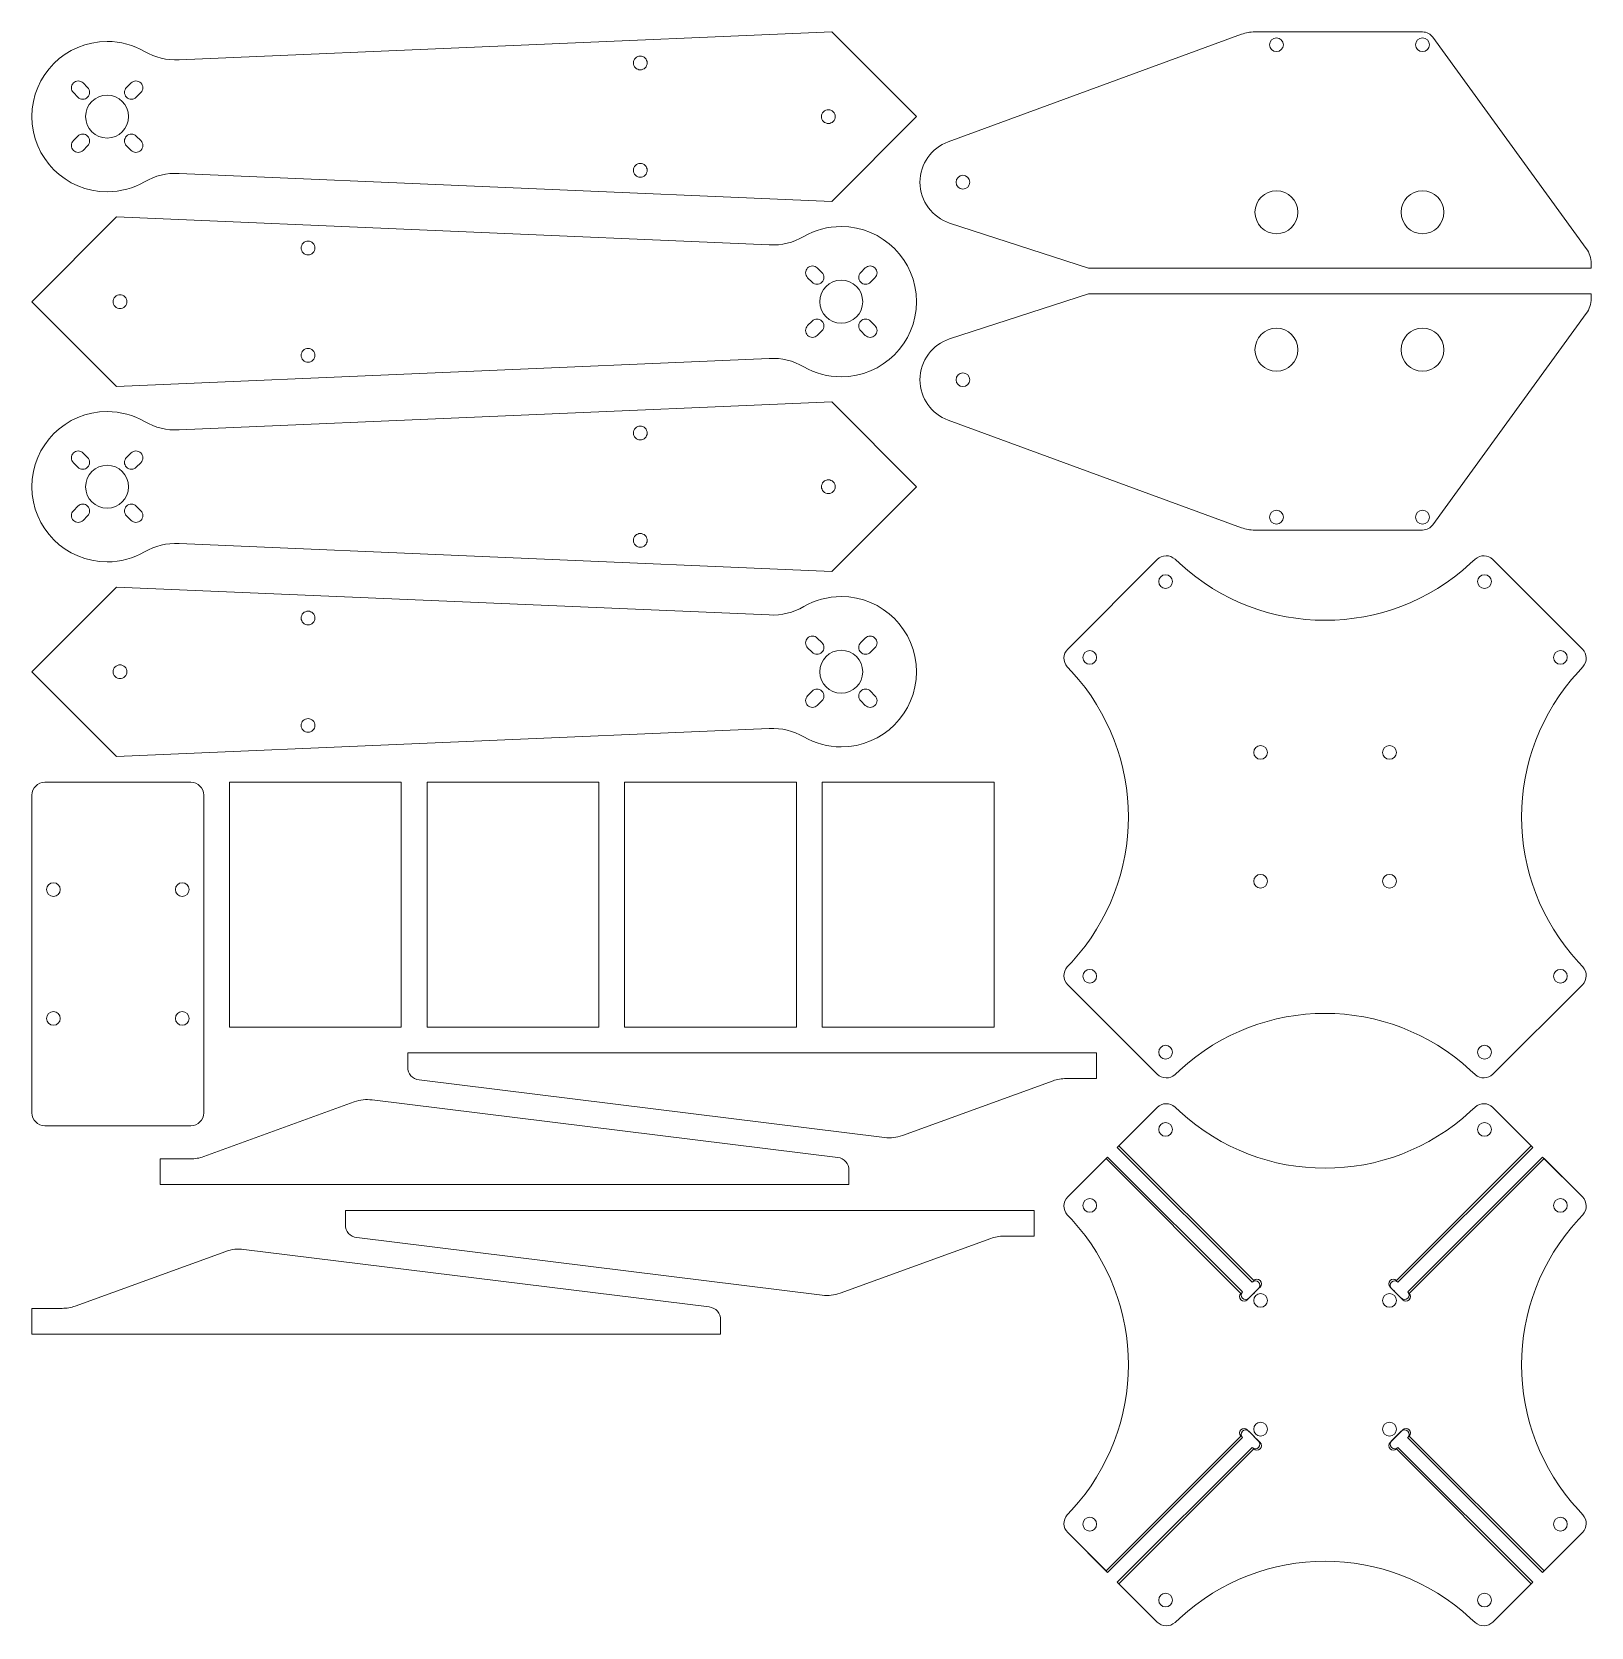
# Model space of a CAD drawing. Header units: millimetres. Extents: x -195 to 168, y -176 to 195.
import ezdxf

# ---------------------------------------------------------------- set-up
doc = ezdxf.new("R2010")
doc.units = ezdxf.units.MM
doc.header["$MEASUREMENT"] = 0
for name, color, linetype in [('3mm', 7, 'Continuous'), ('4mm', 7, 'Continuous'), ('inner', 7, 'Continuous'), ('outer', 7, 'Continuous')]:
    doc.layers.add(name, color=color, linetype=linetype)

msp = doc.modelspace()

# ---------------------------------------------------------------- linework, layer by layer
at = {"layer": '3mm', "color": 250, "lineweight": 9}
msp.add_open_spline([(165.9823, -76.3), (165.9823, -76.3), (156.6966, -67.0143), (156.6966, -67.0143), (156.6966, -67.0143), (156.6966, -67.0143), (125.3012, -98.4098), (125.3012, -98.4098), (125.3012, -98.4098), (125.3012, -98.4098), (125.311, -98.4196), (125.311, -98.4196), (125.311, -98.4196), (125.7211, -98.8296), (125.7211, -99.4945), (125.311, -99.9045), (125.311, -99.9045), (124.901, -100.3145), (124.2365, -100.3145), (123.8264, -99.9047), (123.8264, -99.9047), (123.8264, -99.9047), (123.8261, -99.9045), (123.8261, -99.9045), (123.8261, -99.9045), (123.8261, -99.9045), (123.8162, -99.8948), (123.8162, -99.8948), (123.8162, -99.8948), (123.0619, -99.1405), (122.3077, -98.3863), (121.5534, -97.632), (121.5534, -97.632), (121.5534, -97.632), (121.5529, -97.6315), (121.5529, -97.6315), (121.5529, -97.6315), (121.5529, -97.6315), (121.5435, -97.6218), (121.5435, -97.6218), (121.5435, -97.6218), (121.143, -97.2111), (121.1461, -96.5535), (121.5529, -96.1466), (121.5529, -96.1466), (121.963, -95.7365), (122.6278, -95.7365), (123.0379, -96.1466), (123.0379, -96.1466), (123.0379, -96.1466), (123.0384, -96.1471), (123.0384, -96.1471), (123.0384, -96.1471), (123.0384, -96.1471), (154.4339, -64.7516), (154.4339, -64.7516), (154.4339, -64.7516), (154.4339, -64.7516), (145.1482, -55.4659), (145.1482, -55.4659), (145.1482, -55.4659), (144.0118, -54.3294), (142.1825, -54.2903), (140.9984, -55.3771), (140.9984, -55.3771), (140.9984, -55.3771), (139.8769, -56.4064), (139.8769, -56.4064), (139.8769, -56.4064), (120.6943, -74.0122), (91.4411, -74.0122), (72.2585, -56.4062), (72.2585, -56.4062), (72.2585, -56.4062), (71.1371, -55.377), (71.1371, -55.377), (71.1371, -55.377), (69.953, -54.2902), (68.1238, -54.3294), (66.9874, -55.4659), (66.9874, -55.4659), (66.9874, -55.4659), (57.7017, -64.7516), (57.7017, -64.7516), (57.7017, -64.7516), (57.7017, -64.7516), (89.0977, -96.1475), (89.0977, -96.1475), (89.0977, -96.1475), (89.0977, -96.1475), (89.108, -96.1372), (89.108, -96.1372), (89.108, -96.1372), (89.518, -95.7271), (90.1829, -95.7271), (90.5929, -96.1372), (90.5929, -96.1372), (91.003, -96.5472), (91.003, -97.2121), (90.5929, -97.6221), (90.5929, -97.6221), (90.5929, -97.6221), (88.3199, -99.8953), (88.3199, -99.8953), (88.3199, -99.8953), (87.9099, -100.3052), (87.245, -100.3053), (86.835, -99.8953), (86.835, -99.8953), (86.4249, -99.4852), (86.4249, -98.8204), (86.835, -98.4103), (86.835, -98.4103), (86.835, -98.4103), (55.439, -67.0143), (55.439, -67.0143), (55.439, -67.0143), (55.439, -67.0143), (46.1533, -76.3), (46.1533, -76.3), (46.1533, -76.3), (45.0168, -77.4364), (44.9777, -79.2657), (46.0645, -80.4498), (46.0645, -80.4498), (46.0645, -80.4498), (47.0938, -81.5713), (47.0938, -81.5713), (47.0938, -81.5713), (64.6996, -100.7539), (64.6996, -130.0071), (47.0936, -149.1897), (47.0936, -149.1897), (47.0936, -149.1897), (46.0644, -150.3111), (46.0644, -150.3111), (46.0644, -150.3111), (44.9776, -151.4952), (45.0168, -153.3244), (46.1533, -154.4608), (46.1533, -154.4608), (46.1533, -154.4608), (55.439, -163.7465), (55.439, -163.7465), (55.439, -163.7465), (55.439, -163.7465), (86.8345, -132.351), (86.8345, -132.351), (86.8345, -132.351), (86.8345, -132.351), (86.834, -132.3505), (86.834, -132.3505), (86.834, -132.3505), (86.4239, -131.9404), (86.4239, -131.2756), (86.834, -130.8655), (86.834, -130.8655), (87.2409, -130.4587), (87.8985, -130.4556), (88.3092, -130.8561), (88.3092, -130.8561), (88.3092, -130.8561), (88.3189, -130.8655), (88.3189, -130.8655), (88.3189, -130.8655), (88.3189, -130.8655), (88.3194, -130.866), (88.3194, -130.866), (88.3194, -130.866), (88.3194, -130.866), (90.5921, -133.1385), (90.5921, -133.1385), (90.5921, -133.1385), (91.002, -133.5485), (91.0021, -134.2134), (90.5921, -134.6235), (90.5921, -134.6235), (90.182, -135.0335), (89.5172, -135.0335), (89.1071, -134.6235), (89.1071, -134.6235), (89.1071, -134.6235), (89.0973, -134.6136), (89.0973, -134.6136), (89.0973, -134.6136), (89.0973, -134.6136), (57.7017, -166.0092), (57.7017, -166.0092), (57.7017, -166.0092), (57.7017, -166.0092), (66.9874, -175.2949), (66.9874, -175.2949), (66.9874, -175.2949), (68.1238, -176.4314), (69.9531, -176.4705), (71.1372, -175.3837), (71.1372, -175.3837), (71.1372, -175.3837), (72.2587, -174.3544), (72.2587, -174.3544), (72.2587, -174.3544), (91.4413, -156.7486), (120.6945, -156.7486), (139.8771, -174.3546), (139.8771, -174.3546), (139.8771, -174.3546), (140.9985, -175.3838), (140.9985, -175.3838), (140.9985, -175.3838), (142.1826, -176.4706), (144.0118, -176.4314), (145.1482, -175.2949), (145.1482, -175.2949), (145.1482, -175.2949), (154.4339, -166.0092), (154.4339, -166.0092), (154.4339, -166.0092), (154.4339, -166.0092), (123.0374, -134.6128), (123.0374, -134.6128), (123.0374, -134.6128), (122.6275, -135.0228), (121.9626, -135.0228), (121.5525, -134.6128), (121.5525, -134.6128), (121.1425, -134.2027), (121.1425, -133.5379), (121.5525, -133.1279), (121.5525, -133.1279), (121.5525, -133.1279), (123.8255, -130.8547), (123.8255, -130.8547), (123.8255, -130.8547), (124.2356, -130.4447), (124.9004, -130.4447), (125.3104, -130.8547), (125.3104, -130.8547), (125.7205, -131.2648), (125.7205, -131.9296), (125.3104, -132.3396), (125.3104, -132.3396), (125.3104, -132.3396), (125.3001, -132.35), (125.3001, -132.35), (125.3001, -132.35), (125.3001, -132.35), (156.6966, -163.7465), (156.6966, -163.7465), (156.6966, -163.7465), (156.6966, -163.7465), (165.9823, -154.4608), (165.9823, -154.4608), (165.9823, -154.4608), (167.1188, -153.3244), (167.1579, -151.4951), (166.0711, -150.311), (166.0711, -150.311), (166.0711, -150.311), (165.0418, -149.1895), (165.0418, -149.1895), (165.0418, -149.1895), (147.436, -130.0069), (147.436, -100.7537), (165.042, -81.5711), (165.042, -81.5711), (165.042, -81.5711), (166.0712, -80.4497), (166.0712, -80.4497), (166.0712, -80.4497), (167.158, -79.2656), (167.1188, -77.4364), (165.9823, -76.3)], degree=3, knots=[0, 0, 0, 0, 0.01449275, 0.01449275, 0.01449275, 0.01449275, 0.02898551, 0.02898551, 0.02898551, 0.02898551, 0.04347826, 0.04347826, 0.04347826, 0.04347826, 0.05797101, 0.05797101, 0.05797101, 0.05797101, 0.07246377, 0.07246377, 0.07246377, 0.07246377, 0.08695652, 0.08695652, 0.08695652, 0.08695652, 0.10144928, 0.10144928, 0.10144928, 0.10144928, 0.11594203, 0.11594203, 0.11594203, 0.11594203, 0.13043478, 0.13043478, 0.13043478, 0.13043478, 0.14492754, 0.14492754, 0.14492754, 0.14492754, 0.15942029, 0.15942029, 0.15942029, 0.15942029, 0.17391304, 0.17391304, 0.17391304, 0.17391304, 0.1884058, 0.1884058, 0.1884058, 0.1884058, 0.20289855, 0.20289855, 0.20289855, 0.20289855, 0.2173913, 0.2173913, 0.2173913, 0.2173913, 0.23188406, 0.23188406, 0.23188406, 0.23188406, 0.24637681, 0.24637681, 0.24637681, 0.24637681, 0.26086957, 0.26086957, 0.26086957, 0.26086957, 0.27536232, 0.27536232, 0.27536232, 0.27536232, 0.28985507, 0.28985507, 0.28985507, 0.28985507, 0.30434783, 0.30434783, 0.30434783, 0.30434783, 0.31884058, 0.31884058, 0.31884058, 0.31884058, 0.33333333, 0.33333333, 0.33333333, 0.33333333, 0.34782609, 0.34782609, 0.34782609, 0.34782609, 0.36231884, 0.36231884, 0.36231884, 0.36231884, 0.37681159, 0.37681159, 0.37681159, 0.37681159, 0.39130435, 0.39130435, 0.39130435, 0.39130435, 0.4057971, 0.4057971, 0.4057971, 0.4057971, 0.42028986, 0.42028986, 0.42028986, 0.42028986, 0.43478261, 0.43478261, 0.43478261, 0.43478261, 0.44927536, 0.44927536, 0.44927536, 0.44927536, 0.46376812, 0.46376812, 0.46376812, 0.46376812, 0.47826087, 0.47826087, 0.47826087, 0.47826087, 0.49275362, 0.49275362, 0.49275362, 0.49275362, 0.50724638, 0.50724638, 0.50724638, 0.50724638, 0.52173913, 0.52173913, 0.52173913, 0.52173913, 0.53623188, 0.53623188, 0.53623188, 0.53623188, 0.55072464, 0.55072464, 0.55072464, 0.55072464, 0.56521739, 0.56521739, 0.56521739, 0.56521739, 0.57971014, 0.57971014, 0.57971014, 0.57971014, 0.5942029, 0.5942029, 0.5942029, 0.5942029, 0.60869565, 0.60869565, 0.60869565, 0.60869565, 0.62318841, 0.62318841, 0.62318841, 0.62318841, 0.63768116, 0.63768116, 0.63768116, 0.63768116, 0.65217391, 0.65217391, 0.65217391, 0.65217391, 0.66666667, 0.66666667, 0.66666667, 0.66666667, 0.68115942, 0.68115942, 0.68115942, 0.68115942, 0.69565217, 0.69565217, 0.69565217, 0.69565217, 0.71014493, 0.71014493, 0.71014493, 0.71014493, 0.72463768, 0.72463768, 0.72463768, 0.72463768, 0.73913043, 0.73913043, 0.73913043, 0.73913043, 0.75362319, 0.75362319, 0.75362319, 0.75362319, 0.76811594, 0.76811594, 0.76811594, 0.76811594, 0.7826087, 0.7826087, 0.7826087, 0.7826087, 0.79710145, 0.79710145, 0.79710145, 0.79710145, 0.8115942, 0.8115942, 0.8115942, 0.8115942, 0.82608696, 0.82608696, 0.82608696, 0.82608696, 0.84057971, 0.84057971, 0.84057971, 0.84057971, 0.85507246, 0.85507246, 0.85507246, 0.85507246, 0.86956522, 0.86956522, 0.86956522, 0.86956522, 0.88405797, 0.88405797, 0.88405797, 0.88405797, 0.89855072, 0.89855072, 0.89855072, 0.89855072, 0.91304348, 0.91304348, 0.91304348, 0.91304348, 0.92753623, 0.92753623, 0.92753623, 0.92753623, 0.94202899, 0.94202899, 0.94202899, 0.94202899, 0.95652174, 0.95652174, 0.95652174, 0.95652174, 0.97101449, 0.97101449, 0.97101449, 0.97101449, 1, 1, 1, 1], dxfattribs=at)
at = {"layer": '4mm', "color": 250, "lineweight": 9}
msp.add_open_spline([(165.9823, -76.3), (165.9823, -76.3), (157.0502, -67.3678), (157.0502, -67.3678), (157.0502, -67.3678), (157.0502, -67.3678), (125.6544, -98.7637), (125.6544, -98.7637), (125.6544, -98.7637), (126.0542, -99.1745), (126.0508, -99.8315), (125.6442, -100.2381), (125.6442, -100.2381), (125.2341, -100.6482), (124.5693, -100.6482), (124.1593, -100.2381), (124.1593, -100.2381), (124.1593, -100.2381), (124.153, -100.2317), (124.153, -100.2317), (124.153, -100.2317), (124.153, -100.2317), (121.1998, -97.2785), (121.1998, -97.2785), (121.1998, -97.2785), (121.1998, -97.2785), (121.1999, -97.2785), (121.1999, -97.2785), (121.1999, -97.2785), (121.1999, -97.2785), (121.1894, -97.2683), (121.1894, -97.2683), (121.1894, -97.2683), (120.7794, -96.8582), (120.7794, -96.1934), (121.1894, -95.7834), (121.1894, -95.7834), (121.5995, -95.3733), (122.2643, -95.3733), (122.6743, -95.7834), (122.6743, -95.7834), (122.6743, -95.7834), (122.6845, -95.7938), (122.6845, -95.7938), (122.6845, -95.7938), (122.6845, -95.7938), (122.6846, -95.7938), (122.6846, -95.7938), (122.6846, -95.7938), (122.6846, -95.7938), (154.0804, -64.398), (154.0804, -64.398), (154.0804, -64.398), (154.0804, -64.398), (145.1482, -55.4659), (145.1482, -55.4659), (145.1482, -55.4659), (144.0118, -54.3294), (142.1825, -54.2903), (140.9984, -55.3771), (140.9984, -55.3771), (140.9984, -55.3771), (139.8769, -56.4064), (139.8769, -56.4064), (139.8769, -56.4064), (120.6943, -74.0122), (91.4411, -74.0122), (72.2585, -56.4062), (72.2585, -56.4062), (72.2585, -56.4062), (71.1371, -55.377), (71.1371, -55.377), (71.1371, -55.377), (69.953, -54.2902), (68.1238, -54.3294), (66.9874, -55.4659), (66.9874, -55.4659), (66.9874, -55.4659), (58.0552, -64.398), (58.0552, -64.398), (58.0552, -64.398), (58.0552, -64.398), (89.4508, -95.7935), (89.4508, -95.7935), (89.4508, -95.7935), (89.8608, -95.3835), (90.5257, -95.3835), (90.9357, -95.7935), (90.9357, -95.7935), (91.3458, -96.2036), (91.3458, -96.8684), (90.9357, -97.2785), (90.9357, -97.2785), (89.9458, -98.2684), (88.9558, -99.2584), (87.9659, -100.2483), (87.9659, -100.2483), (87.5558, -100.6584), (86.891, -100.6584), (86.4809, -100.2483), (86.4809, -100.2483), (86.0709, -99.8383), (86.0709, -99.1734), (86.4809, -98.7634), (86.4809, -98.7634), (86.4809, -98.7634), (55.0854, -67.3678), (55.0854, -67.3678), (55.0854, -67.3678), (55.0854, -67.3678), (46.1533, -76.3), (46.1533, -76.3), (46.1533, -76.3), (45.0168, -77.4364), (44.9777, -79.2657), (46.0645, -80.4498), (46.0645, -80.4498), (46.0645, -80.4498), (47.0938, -81.5713), (47.0938, -81.5713), (47.0938, -81.5713), (64.6996, -100.7539), (64.6996, -130.0071), (47.0936, -149.1897), (47.0936, -149.1897), (47.0936, -149.1897), (46.0644, -150.3111), (46.0644, -150.3111), (46.0644, -150.3111), (44.9776, -151.4952), (45.0168, -153.3244), (46.1533, -154.4608), (46.1533, -154.4608), (46.1533, -154.4608), (55.0854, -163.393), (55.0854, -163.393), (55.0854, -163.393), (55.0854, -163.393), (86.4809, -131.9974), (86.4809, -131.9974), (86.4809, -131.9974), (86.0709, -131.5874), (86.0709, -130.9225), (86.4809, -130.5125), (86.4809, -130.5125), (86.891, -130.1024), (87.5558, -130.1024), (87.9659, -130.5125), (87.9659, -130.5125), (88.9558, -131.5024), (89.9458, -132.4924), (90.9357, -133.4823), (90.9357, -133.4823), (91.3458, -133.8924), (91.3458, -134.5572), (90.9357, -134.9673), (90.9357, -134.9673), (90.5257, -135.3773), (89.8608, -135.3773), (89.4508, -134.9673), (89.4508, -134.9673), (89.4508, -134.9673), (58.0552, -166.3628), (58.0552, -166.3628), (58.0552, -166.3628), (58.0552, -166.3628), (66.9874, -175.2949), (66.9874, -175.2949), (66.9874, -175.2949), (68.1238, -176.4314), (69.9531, -176.4705), (71.1372, -175.3837), (71.1372, -175.3837), (71.1372, -175.3837), (72.2587, -174.3544), (72.2587, -174.3544), (72.2587, -174.3544), (91.4413, -156.7486), (120.6945, -156.7486), (139.8771, -174.3546), (139.8771, -174.3546), (139.8771, -174.3546), (140.9985, -175.3838), (140.9985, -175.3838), (140.9985, -175.3838), (142.1826, -176.4706), (144.0118, -176.4314), (145.1482, -175.2949), (145.1482, -175.2949), (145.1482, -175.2949), (154.0804, -166.3628), (154.0804, -166.3628), (154.0804, -166.3628), (154.0804, -166.3628), (122.6837, -134.9662), (122.6837, -134.9662), (122.6837, -134.9662), (122.2731, -135.3699), (121.6132, -135.3678), (121.2053, -134.9599), (121.2053, -134.9599), (120.7952, -134.5499), (120.7952, -133.885), (121.2053, -133.475), (121.2053, -133.475), (121.2053, -133.475), (121.2157, -133.4648), (121.2157, -133.4648), (121.2157, -133.4648), (121.2157, -133.4648), (121.2157, -133.4647), (121.2157, -133.4647), (121.2157, -133.4647), (121.2157, -133.4647), (124.1688, -130.5116), (124.1688, -130.5116), (124.1688, -130.5116), (124.1688, -130.5116), (124.1751, -130.5051), (124.1751, -130.5051), (124.1751, -130.5051), (124.5852, -130.0951), (125.25, -130.0951), (125.66, -130.5051), (125.66, -130.5051), (126.0701, -130.9152), (126.0701, -131.58), (125.66, -131.9901), (125.66, -131.9901), (125.66, -131.9901), (125.6536, -131.9963), (125.6536, -131.9963), (125.6536, -131.9963), (125.6536, -131.9963), (157.0502, -163.393), (157.0502, -163.393), (157.0502, -163.393), (157.0502, -163.393), (165.9823, -154.4608), (165.9823, -154.4608), (165.9823, -154.4608), (167.1188, -153.3244), (167.1579, -151.4951), (166.0711, -150.311), (166.0711, -150.311), (166.0711, -150.311), (165.0418, -149.1895), (165.0418, -149.1895), (165.0418, -149.1895), (147.436, -130.0069), (147.436, -100.7537), (165.042, -81.5711), (165.042, -81.5711), (165.042, -81.5711), (166.0712, -80.4497), (166.0712, -80.4497), (166.0712, -80.4497), (167.158, -79.2656), (167.1188, -77.4364), (165.9823, -76.3)], degree=3, knots=[0, 0, 0, 0, 0.01515152, 0.01515152, 0.01515152, 0.01515152, 0.03030303, 0.03030303, 0.03030303, 0.03030303, 0.04545455, 0.04545455, 0.04545455, 0.04545455, 0.06060606, 0.06060606, 0.06060606, 0.06060606, 0.07575758, 0.07575758, 0.07575758, 0.07575758, 0.09090909, 0.09090909, 0.09090909, 0.09090909, 0.10606061, 0.10606061, 0.10606061, 0.10606061, 0.12121212, 0.12121212, 0.12121212, 0.12121212, 0.13636364, 0.13636364, 0.13636364, 0.13636364, 0.15151515, 0.15151515, 0.15151515, 0.15151515, 0.16666667, 0.16666667, 0.16666667, 0.16666667, 0.18181818, 0.18181818, 0.18181818, 0.18181818, 0.1969697, 0.1969697, 0.1969697, 0.1969697, 0.21212121, 0.21212121, 0.21212121, 0.21212121, 0.22727273, 0.22727273, 0.22727273, 0.22727273, 0.24242424, 0.24242424, 0.24242424, 0.24242424, 0.25757576, 0.25757576, 0.25757576, 0.25757576, 0.27272727, 0.27272727, 0.27272727, 0.27272727, 0.28787879, 0.28787879, 0.28787879, 0.28787879, 0.3030303, 0.3030303, 0.3030303, 0.3030303, 0.31818182, 0.31818182, 0.31818182, 0.31818182, 0.33333333, 0.33333333, 0.33333333, 0.33333333, 0.34848485, 0.34848485, 0.34848485, 0.34848485, 0.36363636, 0.36363636, 0.36363636, 0.36363636, 0.37878788, 0.37878788, 0.37878788, 0.37878788, 0.39393939, 0.39393939, 0.39393939, 0.39393939, 0.40909091, 0.40909091, 0.40909091, 0.40909091, 0.42424242, 0.42424242, 0.42424242, 0.42424242, 0.43939394, 0.43939394, 0.43939394, 0.43939394, 0.45454545, 0.45454545, 0.45454545, 0.45454545, 0.46969697, 0.46969697, 0.46969697, 0.46969697, 0.48484848, 0.48484848, 0.48484848, 0.48484848, 0.5, 0.5, 0.5, 0.5, 0.51515152, 0.51515152, 0.51515152, 0.51515152, 0.53030303, 0.53030303, 0.53030303, 0.53030303, 0.54545455, 0.54545455, 0.54545455, 0.54545455, 0.56060606, 0.56060606, 0.56060606, 0.56060606, 0.57575758, 0.57575758, 0.57575758, 0.57575758, 0.59090909, 0.59090909, 0.59090909, 0.59090909, 0.60606061, 0.60606061, 0.60606061, 0.60606061, 0.62121212, 0.62121212, 0.62121212, 0.62121212, 0.63636364, 0.63636364, 0.63636364, 0.63636364, 0.65151515, 0.65151515, 0.65151515, 0.65151515, 0.66666667, 0.66666667, 0.66666667, 0.66666667, 0.68181818, 0.68181818, 0.68181818, 0.68181818, 0.6969697, 0.6969697, 0.6969697, 0.6969697, 0.71212121, 0.71212121, 0.71212121, 0.71212121, 0.72727273, 0.72727273, 0.72727273, 0.72727273, 0.74242424, 0.74242424, 0.74242424, 0.74242424, 0.75757576, 0.75757576, 0.75757576, 0.75757576, 0.77272727, 0.77272727, 0.77272727, 0.77272727, 0.78787879, 0.78787879, 0.78787879, 0.78787879, 0.8030303, 0.8030303, 0.8030303, 0.8030303, 0.81818182, 0.81818182, 0.81818182, 0.81818182, 0.83333333, 0.83333333, 0.83333333, 0.83333333, 0.84848485, 0.84848485, 0.84848485, 0.84848485, 0.86363636, 0.86363636, 0.86363636, 0.86363636, 0.87878788, 0.87878788, 0.87878788, 0.87878788, 0.89393939, 0.89393939, 0.89393939, 0.89393939, 0.90909091, 0.90909091, 0.90909091, 0.90909091, 0.92424242, 0.92424242, 0.92424242, 0.92424242, 0.93939394, 0.93939394, 0.93939394, 0.93939394, 0.95454545, 0.95454545, 0.95454545, 0.95454545, 0.96969697, 0.96969697, 0.96969697, 0.96969697, 1, 1, 1, 1], dxfattribs=at)
at = {"layer": 'inner', "color": 250, "lineweight": 9}
for centre, major_axis in [((94.7557, 153), (0, 5)), ((128.7557, 153), (0, 5)), ((94.7557, 121), (0, 5)), ((128.7557, 121), (0, 5)), ((-190, -4.7281), (0, 1.6)), ((-160, -4.7281), (0, 1.6)), ((-190, -34.7281), (0, 1.6)), ((-160, -34.7281), (0, 1.6))]:
    msp.add_ellipse(centre, major_axis=major_axis, ratio=1, dxfattribs=at)
for points in [[(94.7557, 193.6), (93.872, 193.6), (93.1557, 192.8837), (93.1557, 192), (93.1557, 192), (93.1557, 191.1163), (93.872, 190.4), (94.7557, 190.4), (94.7557, 190.4), (95.6394, 190.4), (96.3557, 191.1163), (96.3557, 192), (96.3557, 192), (96.3557, 192.8837), (95.6394, 193.6), (94.7557, 193.6)], [(128.7557, 193.6), (127.872, 193.6), (127.1557, 192.8837), (127.1557, 192), (127.1557, 192), (127.1557, 191.1163), (127.872, 190.4), (128.7557, 190.4), (128.7557, 190.4), (129.6394, 190.4), (130.3557, 191.1163), (130.3557, 192), (130.3557, 192), (130.3557, 192.8837), (129.6394, 193.6), (128.7557, 193.6)], [(-54.4889, 188.901), (-53.8641, 189.5258), (-52.851, 189.5258), (-52.2262, 188.901), (-52.2262, 188.901), (-51.6013, 188.2762), (-51.6013, 187.2631), (-52.2262, 186.6383), (-52.2262, 186.6383), (-52.851, 186.0134), (-53.8641, 186.0134), (-54.4889, 186.6383), (-54.4889, 186.6383), (-55.1137, 187.2631), (-55.1137, 188.2762), (-54.4889, 188.901)], [(-10.7021, 176.401), (-10.0773, 177.0258), (-9.0642, 177.0258), (-8.4394, 176.401), (-8.4394, 176.401), (-7.8145, 175.7762), (-7.8145, 174.7631), (-8.4394, 174.1383), (-8.4394, 174.1383), (-9.0642, 173.5134), (-10.0773, 173.5134), (-10.7021, 174.1383), (-10.7021, 174.1383), (-11.3269, 174.7631), (-11.3269, 175.7762), (-10.7021, 176.401)], [(-54.4889, 163.901), (-53.8641, 164.5258), (-52.851, 164.5258), (-52.2262, 163.901), (-52.2262, 163.901), (-51.6013, 163.2762), (-51.6013, 162.2631), (-52.2262, 161.6383), (-52.2262, 161.6383), (-52.851, 161.0134), (-53.8641, 161.0134), (-54.4889, 161.6383), (-54.4889, 161.6383), (-55.1137, 162.2631), (-55.1137, 163.2762), (-54.4889, 163.901)], [(21.7556, 161.6), (20.8719, 161.6), (20.1556, 160.8837), (20.1556, 160), (20.1556, 160), (20.1556, 159.1163), (20.8719, 158.4), (21.7556, 158.4), (21.7556, 158.4), (22.6393, 158.4), (23.3556, 159.1163), (23.3556, 160), (23.3556, 160), (23.3556, 160.8837), (22.6393, 161.6), (21.7556, 161.6)], [(-129.5758, 143.5487), (-130.2006, 142.9239), (-131.2137, 142.9239), (-131.8385, 143.5487), (-131.8385, 143.5487), (-132.4634, 144.1735), (-132.4634, 145.1866), (-131.8385, 145.8114), (-131.8385, 145.8114), (-131.2137, 146.4363), (-130.2006, 146.4363), (-129.5758, 145.8114), (-129.5758, 145.8114), (-128.951, 145.1866), (-128.951, 144.1735), (-129.5758, 143.5487)], [(-173.3626, 131.0487), (-173.9874, 130.4239), (-175.0005, 130.4239), (-175.6253, 131.0487), (-175.6253, 131.0487), (-176.2502, 131.6735), (-176.2502, 132.6866), (-175.6253, 133.3114), (-175.6253, 133.3114), (-175.0005, 133.9363), (-173.9874, 133.9363), (-173.3626, 133.3114), (-173.3626, 133.3114), (-172.7378, 132.6866), (-172.7378, 131.6735), (-173.3626, 131.0487)], [(-129.5758, 118.5487), (-130.2006, 117.9239), (-131.2137, 117.9239), (-131.8385, 118.5487), (-131.8385, 118.5487), (-132.4634, 119.1735), (-132.4634, 120.1866), (-131.8385, 120.8114), (-131.8385, 120.8114), (-131.2137, 121.4363), (-130.2006, 121.4363), (-129.5758, 120.8114), (-129.5758, 120.8114), (-128.951, 120.1866), (-128.951, 119.1735), (-129.5758, 118.5487)], [(21.7556, 112.4), (20.8719, 112.4), (20.1556, 113.1163), (20.1556, 114), (20.1556, 114), (20.1556, 114.8837), (20.8719, 115.6), (21.7556, 115.6), (21.7556, 115.6), (22.6393, 115.6), (23.3556, 114.8837), (23.3556, 114), (23.3556, 114), (23.3556, 113.1163), (22.6393, 112.4), (21.7556, 112.4)], [(-54.4885, 102.7223), (-53.8637, 103.3471), (-52.8506, 103.3471), (-52.2258, 102.7223), (-52.2258, 102.7223), (-51.6009, 102.0975), (-51.6009, 101.0844), (-52.2258, 100.4596), (-52.2258, 100.4596), (-52.8506, 99.8347), (-53.8637, 99.8347), (-54.4885, 100.4596), (-54.4885, 100.4596), (-55.1133, 101.0844), (-55.1133, 102.0975), (-54.4885, 102.7223)], [(-10.7017, 90.2223), (-10.0769, 90.8471), (-9.0638, 90.8471), (-8.439, 90.2223), (-8.439, 90.2223), (-7.8141, 89.5975), (-7.8141, 88.5844), (-8.439, 87.9596), (-8.439, 87.9596), (-9.0638, 87.3347), (-10.0769, 87.3347), (-10.7017, 87.9596), (-10.7017, 87.9596), (-11.3265, 88.5844), (-11.3265, 89.5975), (-10.7017, 90.2223)], [(94.7557, 80.4), (93.872, 80.4), (93.1557, 81.1163), (93.1557, 82), (93.1557, 82), (93.1557, 82.8837), (93.872, 83.6), (94.7557, 83.6), (94.7557, 83.6), (95.6394, 83.6), (96.3557, 82.8837), (96.3557, 82), (96.3557, 82), (96.3557, 81.1163), (95.6394, 80.4), (94.7557, 80.4)], [(128.7557, 80.4), (127.872, 80.4), (127.1557, 81.1163), (127.1557, 82), (127.1557, 82), (127.1557, 82.8837), (127.872, 83.6), (128.7557, 83.6), (128.7557, 83.6), (129.6394, 83.6), (130.3557, 82.8837), (130.3557, 82), (130.3557, 82), (130.3557, 81.1163), (129.6394, 80.4), (128.7557, 80.4)], [(-54.4885, 77.7223), (-53.8637, 78.3471), (-52.8506, 78.3471), (-52.2258, 77.7223), (-52.2258, 77.7223), (-51.6009, 77.0975), (-51.6009, 76.0844), (-52.2258, 75.4596), (-52.2258, 75.4596), (-52.8506, 74.8347), (-53.8637, 74.8347), (-54.4885, 75.4596), (-54.4885, 75.4596), (-55.1133, 76.0844), (-55.1133, 77.0975), (-54.4885, 77.7223)], [(67.3447, 67.0073), (67.3447, 67.891), (68.061, 68.6073), (68.9447, 68.6073), (68.9447, 68.6073), (69.8283, 68.6073), (70.5447, 67.891), (70.5447, 67.0073), (70.5447, 67.0073), (70.5447, 66.1237), (69.8283, 65.4073), (68.9447, 65.4073), (68.9447, 65.4073), (68.061, 65.4073), (67.3447, 66.1237), (67.3447, 67.0073)], [(141.5909, 67.0073), (141.5909, 67.891), (142.3072, 68.6073), (143.1909, 68.6073), (143.1909, 68.6073), (144.0745, 68.6073), (144.7909, 67.891), (144.7909, 67.0073), (144.7909, 67.0073), (144.7909, 66.1237), (144.0745, 65.4073), (143.1909, 65.4073), (143.1909, 65.4073), (142.3072, 65.4073), (141.5909, 66.1237), (141.5909, 67.0073)], [(-129.5758, 57.3707), (-130.2006, 56.7459), (-131.2137, 56.7459), (-131.8385, 57.3707), (-131.8385, 57.3707), (-132.4634, 57.9955), (-132.4634, 59.0086), (-131.8385, 59.6334), (-131.8385, 59.6334), (-131.2137, 60.2583), (-130.2006, 60.2583), (-129.5758, 59.6334), (-129.5758, 59.6334), (-128.951, 59.0086), (-128.951, 57.9955), (-129.5758, 57.3707)], [(49.667, 49.3297), (49.667, 50.2133), (50.3833, 50.9297), (51.267, 50.9297), (51.267, 50.9297), (52.1507, 50.9297), (52.867, 50.2133), (52.867, 49.3297), (52.867, 49.3297), (52.867, 48.446), (52.1507, 47.7297), (51.267, 47.7297), (51.267, 47.7297), (50.3833, 47.7297), (49.667, 48.446), (49.667, 49.3297)], [(159.2685, 49.3297), (159.2685, 50.2133), (159.9849, 50.9297), (160.8685, 50.9297), (160.8685, 50.9297), (161.7522, 50.9297), (162.4685, 50.2133), (162.4685, 49.3297), (162.4685, 49.3297), (162.4685, 48.446), (161.7522, 47.7297), (160.8685, 47.7297), (160.8685, 47.7297), (159.9849, 47.7297), (159.2685, 48.446), (159.2685, 49.3297)], [(-173.3626, 44.8707), (-173.9874, 44.2459), (-175.0005, 44.2459), (-175.6253, 44.8707), (-175.6253, 44.8707), (-176.2502, 45.4955), (-176.2502, 46.5086), (-175.6253, 47.1334), (-175.6253, 47.1334), (-175.0005, 47.7583), (-173.9874, 47.7583), (-173.3626, 47.1334), (-173.3626, 47.1334), (-172.7378, 46.5086), (-172.7378, 45.4955), (-173.3626, 44.8707)], [(-129.5758, 32.3707), (-130.2006, 31.7459), (-131.2137, 31.7459), (-131.8385, 32.3707), (-131.8385, 32.3707), (-132.4634, 32.9955), (-132.4634, 34.0086), (-131.8385, 34.6334), (-131.8385, 34.6334), (-131.2137, 35.2583), (-130.2006, 35.2583), (-129.5758, 34.6334), (-129.5758, 34.6334), (-128.951, 34.0086), (-128.951, 32.9955), (-129.5758, 32.3707)], [(89.4678, 27.2066), (89.4678, 28.0902), (90.1841, 28.8066), (91.0678, 28.8066), (91.0678, 28.8066), (91.9514, 28.8066), (92.6678, 28.0902), (92.6678, 27.2066), (92.6678, 27.2066), (92.6678, 26.3229), (91.9514, 25.6066), (91.0678, 25.6066), (91.0678, 25.6066), (90.1841, 25.6066), (89.4678, 26.3229), (89.4678, 27.2066)], [(119.4678, 27.2066), (119.4678, 28.0902), (120.1841, 28.8066), (121.0678, 28.8066), (121.0678, 28.8066), (121.9514, 28.8066), (122.6678, 28.0902), (122.6678, 27.2066), (122.6678, 27.2066), (122.6678, 26.3229), (121.9514, 25.6066), (121.0678, 25.6066), (121.0678, 25.6066), (120.1841, 25.6066), (119.4678, 26.3229), (119.4678, 27.2066)], [(89.4678, -2.7934), (89.4678, -1.9098), (90.1841, -1.1934), (91.0678, -1.1934), (91.0678, -1.1934), (91.9514, -1.1934), (92.6678, -1.9098), (92.6678, -2.7934), (92.6678, -2.7934), (92.6678, -3.6771), (91.9514, -4.3934), (91.0678, -4.3934), (91.0678, -4.3934), (90.1841, -4.3934), (89.4678, -3.6771), (89.4678, -2.7934)], [(119.4678, -2.7934), (119.4678, -1.9098), (120.1841, -1.1934), (121.0678, -1.1934), (121.0678, -1.1934), (121.9514, -1.1934), (122.6678, -1.9098), (122.6678, -2.7934), (122.6678, -2.7934), (122.6678, -3.6771), (121.9514, -4.3934), (121.0678, -4.3934), (121.0678, -4.3934), (120.1841, -4.3934), (119.4678, -3.6771), (119.4678, -2.7934)], [(49.667, -24.9165), (49.667, -24.0329), (50.3833, -23.3165), (51.267, -23.3165), (51.267, -23.3165), (52.1507, -23.3165), (52.867, -24.0329), (52.867, -24.9165), (52.867, -24.9165), (52.867, -25.8002), (52.1507, -26.5165), (51.267, -26.5165), (51.267, -26.5165), (50.3833, -26.5165), (49.667, -25.8002), (49.667, -24.9165)], [(159.2685, -24.9165), (159.2685, -24.0329), (159.9849, -23.3165), (160.8685, -23.3165), (160.8685, -23.3165), (161.7522, -23.3165), (162.4685, -24.0329), (162.4685, -24.9165), (162.4685, -24.9165), (162.4685, -25.8002), (161.7522, -26.5165), (160.8685, -26.5165), (160.8685, -26.5165), (159.9849, -26.5165), (159.2685, -25.8002), (159.2685, -24.9165)], [(67.3447, -42.5942), (67.3447, -41.7105), (68.061, -40.9942), (68.9447, -40.9942), (68.9447, -40.9942), (69.8283, -40.9942), (70.5447, -41.7105), (70.5447, -42.5942), (70.5447, -42.5942), (70.5447, -43.4779), (69.8283, -44.1942), (68.9447, -44.1942), (68.9447, -44.1942), (68.061, -44.1942), (67.3447, -43.4779), (67.3447, -42.5942)], [(141.5909, -42.5942), (141.5909, -41.7105), (142.3072, -40.9942), (143.1909, -40.9942), (143.1909, -40.9942), (144.0745, -40.9942), (144.7909, -41.7105), (144.7909, -42.5942), (144.7909, -42.5942), (144.7909, -43.4779), (144.0745, -44.1942), (143.1909, -44.1942), (143.1909, -44.1942), (142.3072, -44.1942), (141.5909, -43.4779), (141.5909, -42.5942)], [(67.3447, -60.5796), (67.3447, -59.696), (68.061, -58.9796), (68.9447, -58.9796), (68.9447, -58.9796), (69.8283, -58.9796), (70.5447, -59.696), (70.5447, -60.5796), (70.5447, -60.5796), (70.5447, -61.4633), (69.8283, -62.1796), (68.9447, -62.1796), (68.9447, -62.1796), (68.061, -62.1796), (67.3447, -61.4633), (67.3447, -60.5796)], [(141.5909, -60.5796), (141.5909, -59.696), (142.3073, -58.9796), (143.1909, -58.9796), (143.1909, -58.9796), (144.0746, -58.9796), (144.7909, -59.696), (144.7909, -60.5796), (144.7909, -60.5796), (144.7909, -61.4633), (144.0746, -62.1796), (143.1909, -62.1796), (143.1909, -62.1796), (142.3073, -62.1796), (141.5909, -61.4633), (141.5909, -60.5796)], [(49.667, -78.2573), (49.667, -77.3736), (50.3834, -76.6573), (51.267, -76.6573), (51.267, -76.6573), (52.1507, -76.6573), (52.867, -77.3736), (52.867, -78.2573), (52.867, -78.2573), (52.867, -79.1409), (52.1507, -79.8573), (51.267, -79.8573), (51.267, -79.8573), (50.3834, -79.8573), (49.667, -79.1409), (49.667, -78.2573)], [(159.2686, -78.2573), (159.2686, -77.3736), (159.9849, -76.6573), (160.8686, -76.6573), (160.8686, -76.6573), (161.7522, -76.6573), (162.4686, -77.3736), (162.4686, -78.2573), (162.4686, -78.2573), (162.4686, -79.1409), (161.7522, -79.8573), (160.8686, -79.8573), (160.8686, -79.8573), (159.9849, -79.8573), (159.2686, -79.1409), (159.2686, -78.2573)], [(89.4678, -100.3804), (89.4678, -99.4967), (90.1841, -98.7804), (91.0678, -98.7804), (91.0678, -98.7804), (91.9515, -98.7804), (92.6678, -99.4967), (92.6678, -100.3804), (92.6678, -100.3804), (92.6678, -101.2641), (91.9515, -101.9804), (91.0678, -101.9804), (91.0678, -101.9804), (90.1841, -101.9804), (89.4678, -101.2641), (89.4678, -100.3804)], [(119.4678, -100.3804), (119.4678, -99.4967), (120.1841, -98.7804), (121.0678, -98.7804), (121.0678, -98.7804), (121.9515, -98.7804), (122.6678, -99.4967), (122.6678, -100.3804), (122.6678, -100.3804), (122.6678, -101.2641), (121.9515, -101.9804), (121.0678, -101.9804), (121.0678, -101.9804), (120.1841, -101.9804), (119.4678, -101.2641), (119.4678, -100.3804)], [(89.4678, -130.3804), (89.4678, -129.4967), (90.1841, -128.7804), (91.0678, -128.7804), (91.0678, -128.7804), (91.9515, -128.7804), (92.6678, -129.4967), (92.6678, -130.3804), (92.6678, -130.3804), (92.6678, -131.2641), (91.9515, -131.9804), (91.0678, -131.9804), (91.0678, -131.9804), (90.1841, -131.9804), (89.4678, -131.2641), (89.4678, -130.3804)], [(119.4678, -130.3804), (119.4678, -129.4967), (120.1841, -128.7804), (121.0678, -128.7804), (121.0678, -128.7804), (121.9515, -128.7804), (122.6678, -129.4967), (122.6678, -130.3804), (122.6678, -130.3804), (122.6678, -131.2641), (121.9515, -131.9804), (121.0678, -131.9804), (121.0678, -131.9804), (120.1841, -131.9804), (119.4678, -131.2641), (119.4678, -130.3804)], [(49.667, -152.5035), (49.667, -151.6199), (50.3834, -150.9035), (51.267, -150.9035), (51.267, -150.9035), (52.1507, -150.9035), (52.867, -151.6199), (52.867, -152.5035), (52.867, -152.5035), (52.867, -153.3872), (52.1507, -154.1035), (51.267, -154.1035), (51.267, -154.1035), (50.3834, -154.1035), (49.667, -153.3872), (49.667, -152.5035)], [(159.2686, -152.5035), (159.2686, -151.6199), (159.9849, -150.9035), (160.8686, -150.9035), (160.8686, -150.9035), (161.7522, -150.9035), (162.4686, -151.6199), (162.4686, -152.5035), (162.4686, -152.5035), (162.4686, -153.3872), (161.7522, -154.1035), (160.8686, -154.1035), (160.8686, -154.1035), (159.9849, -154.1035), (159.2686, -153.3872), (159.2686, -152.5035)], [(67.3447, -170.1812), (67.3447, -169.2975), (68.061, -168.5812), (68.9447, -168.5812), (68.9447, -168.5812), (69.8283, -168.5812), (70.5447, -169.2975), (70.5447, -170.1812), (70.5447, -170.1812), (70.5447, -171.0648), (69.8283, -171.7812), (68.9447, -171.7812), (68.9447, -171.7812), (68.061, -171.7812), (67.3447, -171.0648), (67.3447, -170.1812)], [(141.5909, -170.1812), (141.5909, -169.2975), (142.3073, -168.5812), (143.1909, -168.5812), (143.1909, -168.5812), (144.0746, -168.5812), (144.7909, -169.2975), (144.7909, -170.1812), (144.7909, -170.1812), (144.7909, -171.0648), (144.0746, -171.7812), (143.1909, -171.7812), (143.1909, -171.7812), (142.3073, -171.7812), (141.5909, -171.0648), (141.5909, -170.1812)]]:
    msp.add_open_spline(points, degree=3, knots=[0, 0, 0, 0, 0.2, 0.2, 0.2, 0.2, 0.4, 0.4, 0.4, 0.4, 0.6, 0.6, 0.6, 0.6, 1, 1, 1, 1], dxfattribs=at)
at = {"layer": 'inner', "lineweight": 9}
for points, knots in [([(-182.0255, 179.7949), (-182.6501, 179.1703), (-183.6636, 179.1704), (-184.2883, 179.7951), (-184.2883, 179.7951), (-184.2883, 179.7951), (-185.3491, 180.8558), (-185.3491, 180.8558), (-185.3491, 180.8558), (-185.9737, 181.4805), (-185.9738, 182.4942), (-185.3492, 183.1187), (-185.3492, 183.1187), (-184.7245, 183.7431), (-183.7111, 183.7431), (-183.0863, 183.1185), (-183.0863, 183.1185), (-183.0863, 183.1185), (-182.0258, 182.0577), (-182.0258, 182.0577), (-182.0258, 182.0577), (-181.401, 181.4329), (-181.4009, 180.4195), (-182.0255, 179.7949)], [0, 0, 0, 0, 0.14285714, 0.14285714, 0.14285714, 0.14285714, 0.28571429, 0.28571429, 0.28571429, 0.28571429, 0.42857143, 0.42857143, 0.42857143, 0.42857143, 0.57142857, 0.57142857, 0.57142857, 0.57142857, 0.71428571, 0.71428571, 0.71428571, 0.71428571, 1, 1, 1, 1]), ([(-172.9748, 179.795), (-173.5995, 180.4197), (-173.5993, 181.4331), (-172.9746, 182.0578), (-172.9746, 182.0578), (-172.9746, 182.0578), (-171.9139, 183.1186), (-171.9139, 183.1186), (-171.9139, 183.1186), (-171.2892, 183.7432), (-170.2756, 183.7433), (-169.651, 183.1187), (-169.651, 183.1187), (-169.0266, 182.494), (-169.0267, 181.4807), (-169.6512, 180.8559), (-169.6512, 180.8559), (-169.6512, 180.8559), (-170.712, 179.7953), (-170.712, 179.7953), (-170.712, 179.7953), (-171.3368, 179.1706), (-172.3502, 179.1704), (-172.9748, 179.795)], [0, 0, 0, 0, 0.14285714, 0.14285714, 0.14285714, 0.14285714, 0.28571429, 0.28571429, 0.28571429, 0.28571429, 0.42857143, 0.42857143, 0.42857143, 0.42857143, 0.57142857, 0.57142857, 0.57142857, 0.57142857, 0.71428571, 0.71428571, 0.71428571, 0.71428571, 1, 1, 1, 1]), ([(-177.5, 170.2697), (-180.2609, 170.2697), (-182.5001, 172.5088), (-182.5001, 175.2697), (-182.5001, 175.2697), (-182.5001, 178.0306), (-180.2609, 180.2697), (-177.5, 180.2697), (-177.5, 180.2697), (-174.7391, 180.2697), (-172.5001, 178.0306), (-172.5001, 175.2697), (-172.5001, 175.2697), (-172.5001, 172.5088), (-174.7391, 170.2697), (-177.5, 170.2697)], [0, 0, 0, 0, 0.2, 0.2, 0.2, 0.2, 0.4, 0.4, 0.4, 0.4, 0.6, 0.6, 0.6, 0.6, 1, 1, 1, 1]), ([(-182.0254, 170.7442), (-181.4007, 170.1196), (-181.4009, 169.1062), (-182.0256, 168.4814), (-182.0256, 168.4814), (-182.0256, 168.4814), (-183.0863, 167.4206), (-183.0863, 167.4206), (-183.0863, 167.4206), (-183.711, 166.7961), (-184.7246, 166.796), (-185.3492, 167.4205), (-185.3492, 167.4205), (-185.9736, 168.0452), (-185.9735, 169.0586), (-185.349, 169.6834), (-185.349, 169.6834), (-185.349, 169.6834), (-184.2881, 170.744), (-184.2881, 170.744), (-184.2881, 170.744), (-183.6634, 171.3687), (-182.65, 171.3688), (-182.0254, 170.7442)], [0, 0, 0, 0, 0.14285714, 0.14285714, 0.14285714, 0.14285714, 0.28571429, 0.28571429, 0.28571429, 0.28571429, 0.42857143, 0.42857143, 0.42857143, 0.42857143, 0.57142857, 0.57142857, 0.57142857, 0.57142857, 0.71428571, 0.71428571, 0.71428571, 0.71428571, 1, 1, 1, 1]), ([(-172.9747, 170.7444), (-172.3501, 171.369), (-171.3366, 171.3688), (-170.7119, 170.7441), (-170.7119, 170.7441), (-170.7119, 170.7441), (-169.6511, 169.6835), (-169.6511, 169.6835), (-169.6511, 169.6835), (-169.0265, 169.0587), (-169.0264, 168.0451), (-169.651, 167.4205), (-169.651, 167.4205), (-170.2757, 166.7961), (-171.289, 166.7962), (-171.9138, 167.4207), (-171.9138, 167.4207), (-171.9138, 167.4207), (-172.9744, 168.4816), (-172.9744, 168.4816), (-172.9744, 168.4816), (-173.5992, 169.1063), (-173.5993, 170.1197), (-172.9747, 170.7444)], [0, 0, 0, 0, 0.14285714, 0.14285714, 0.14285714, 0.14285714, 0.28571429, 0.28571429, 0.28571429, 0.28571429, 0.42857143, 0.42857143, 0.42857143, 0.42857143, 0.57142857, 0.57142857, 0.57142857, 0.57142857, 0.71428571, 0.71428571, 0.71428571, 0.71428571, 1, 1, 1, 1]), ([(-11.09, 136.7053), (-11.7146, 136.0807), (-12.7281, 136.0809), (-13.3528, 136.7056), (-13.3528, 136.7056), (-13.3528, 136.7056), (-14.4136, 137.7662), (-14.4136, 137.7662), (-14.4136, 137.7662), (-15.0382, 138.391), (-15.0383, 139.4046), (-14.4137, 140.0292), (-14.4137, 140.0292), (-13.789, 140.6536), (-12.7757, 140.6535), (-12.1509, 140.029), (-12.1509, 140.029), (-12.1509, 140.029), (-11.0903, 138.9681), (-11.0903, 138.9681), (-11.0903, 138.9681), (-10.4655, 138.3434), (-10.4654, 137.33), (-11.09, 136.7053)], [0, 0, 0, 0, 0.14285714, 0.14285714, 0.14285714, 0.14285714, 0.28571429, 0.28571429, 0.28571429, 0.28571429, 0.42857143, 0.42857143, 0.42857143, 0.42857143, 0.57142857, 0.57142857, 0.57142857, 0.57142857, 0.71428571, 0.71428571, 0.71428571, 0.71428571, 1, 1, 1, 1]), ([(-2.0393, 136.7055), (-2.664, 137.3301), (-2.6638, 138.3435), (-2.0391, 138.9683), (-2.0391, 138.9683), (-2.0391, 138.9683), (-0.9784, 140.0291), (-0.9784, 140.0291), (-0.9784, 140.0291), (-0.3537, 140.6536), (0.6599, 140.6537), (1.2845, 140.0292), (1.2845, 140.0292), (1.9089, 139.4045), (1.9088, 138.3911), (1.2843, 137.7663), (1.2843, 137.7663), (1.2843, 137.7663), (0.2234, 136.7057), (0.2234, 136.7057), (0.2234, 136.7057), (-0.4013, 136.081), (-1.4147, 136.0809), (-2.0393, 136.7055)], [0, 0, 0, 0, 0.14285714, 0.14285714, 0.14285714, 0.14285714, 0.28571429, 0.28571429, 0.28571429, 0.28571429, 0.42857143, 0.42857143, 0.42857143, 0.42857143, 0.57142857, 0.57142857, 0.57142857, 0.57142857, 0.71428571, 0.71428571, 0.71428571, 0.71428571, 1, 1, 1, 1]), ([(-6.5647, 137.18), (-3.8038, 137.18), (-1.5646, 134.9409), (-1.5646, 132.18), (-1.5646, 132.18), (-1.5646, 129.4191), (-3.8038, 127.18), (-6.5647, 127.18), (-6.5647, 127.18), (-9.3256, 127.18), (-11.5646, 129.4191), (-11.5646, 132.18), (-11.5646, 132.18), (-11.5646, 134.9409), (-9.3256, 137.18), (-6.5647, 137.18)], [0, 0, 0, 0, 0.2, 0.2, 0.2, 0.2, 0.4, 0.4, 0.4, 0.4, 0.6, 0.6, 0.6, 0.6, 1, 1, 1, 1]), ([(-11.0899, 127.6547), (-10.4652, 127.03), (-10.4654, 126.0166), (-11.0901, 125.3919), (-11.0901, 125.3919), (-11.0901, 125.3919), (-12.1508, 124.3311), (-12.1508, 124.3311), (-12.1508, 124.3311), (-12.7755, 123.7065), (-13.7891, 123.7064), (-14.4137, 124.331), (-14.4137, 124.331), (-15.0381, 124.9557), (-15.038, 125.969), (-14.4135, 126.5938), (-14.4135, 126.5938), (-14.4135, 126.5938), (-13.3527, 127.6544), (-13.3527, 127.6544), (-13.3527, 127.6544), (-12.7279, 128.2791), (-11.7145, 128.2793), (-11.0899, 127.6547)], [0, 0, 0, 0, 0.14285714, 0.14285714, 0.14285714, 0.14285714, 0.28571429, 0.28571429, 0.28571429, 0.28571429, 0.42857143, 0.42857143, 0.42857143, 0.42857143, 0.57142857, 0.57142857, 0.57142857, 0.57142857, 0.71428571, 0.71428571, 0.71428571, 0.71428571, 1, 1, 1, 1]), ([(-2.0392, 127.6548), (-1.4146, 128.2794), (-0.4011, 128.2793), (0.2236, 127.6546), (0.2236, 127.6546), (0.2236, 127.6546), (1.2844, 126.5939), (1.2844, 126.5939), (1.2844, 126.5939), (1.909, 125.9692), (1.9091, 124.9555), (1.2845, 124.331), (1.2845, 124.331), (0.6598, 123.7066), (-0.3536, 123.7066), (-0.9784, 124.3312), (-0.9784, 124.3312), (-0.9784, 124.3312), (-2.0389, 125.392), (-2.0389, 125.392), (-2.0389, 125.392), (-2.6637, 126.0168), (-2.6638, 127.0302), (-2.0392, 127.6548)], [0, 0, 0, 0, 0.14285714, 0.14285714, 0.14285714, 0.14285714, 0.28571429, 0.28571429, 0.28571429, 0.28571429, 0.42857143, 0.42857143, 0.42857143, 0.42857143, 0.57142857, 0.57142857, 0.57142857, 0.57142857, 0.71428571, 0.71428571, 0.71428571, 0.71428571, 1, 1, 1, 1]), ([(-182.0251, 93.6162), (-182.6497, 92.9916), (-183.6632, 92.9917), (-184.2879, 93.6164), (-184.2879, 93.6164), (-184.2879, 93.6164), (-185.3487, 94.6771), (-185.3487, 94.6771), (-185.3487, 94.6771), (-185.9733, 95.3018), (-185.9734, 96.3155), (-185.3488, 96.94), (-185.3488, 96.94), (-184.7241, 97.5644), (-183.7107, 97.5644), (-183.0859, 96.9398), (-183.0859, 96.9398), (-183.0859, 96.9398), (-182.0254, 95.879), (-182.0254, 95.879), (-182.0254, 95.879), (-181.4006, 95.2542), (-181.4005, 94.2408), (-182.0251, 93.6162)], [0, 0, 0, 0, 0.14285714, 0.14285714, 0.14285714, 0.14285714, 0.28571429, 0.28571429, 0.28571429, 0.28571429, 0.42857143, 0.42857143, 0.42857143, 0.42857143, 0.57142857, 0.57142857, 0.57142857, 0.57142857, 0.71428571, 0.71428571, 0.71428571, 0.71428571, 1, 1, 1, 1]), ([(-172.9744, 93.6163), (-173.5991, 94.241), (-173.5989, 95.2544), (-172.9742, 95.8791), (-172.9742, 95.8791), (-172.9742, 95.8791), (-171.9135, 96.9399), (-171.9135, 96.9399), (-171.9135, 96.9399), (-171.2888, 97.5645), (-170.2752, 97.5646), (-169.6506, 96.94), (-169.6506, 96.94), (-169.0262, 96.3153), (-169.0263, 95.302), (-169.6508, 94.6772), (-169.6508, 94.6772), (-169.6508, 94.6772), (-170.7116, 93.6166), (-170.7116, 93.6166), (-170.7116, 93.6166), (-171.3364, 92.9919), (-172.3498, 92.9917), (-172.9744, 93.6163)], [0, 0, 0, 0, 0.14285714, 0.14285714, 0.14285714, 0.14285714, 0.28571429, 0.28571429, 0.28571429, 0.28571429, 0.42857143, 0.42857143, 0.42857143, 0.42857143, 0.57142857, 0.57142857, 0.57142857, 0.57142857, 0.71428571, 0.71428571, 0.71428571, 0.71428571, 1, 1, 1, 1]), ([(-177.4996, 84.091), (-180.2605, 84.091), (-182.4997, 86.3301), (-182.4997, 89.091), (-182.4997, 89.091), (-182.4997, 91.8519), (-180.2605, 94.091), (-177.4996, 94.091), (-177.4996, 94.091), (-174.7387, 94.091), (-172.4997, 91.8519), (-172.4997, 89.091), (-172.4997, 89.091), (-172.4997, 86.3301), (-174.7387, 84.091), (-177.4996, 84.091)], [0, 0, 0, 0, 0.2, 0.2, 0.2, 0.2, 0.4, 0.4, 0.4, 0.4, 0.6, 0.6, 0.6, 0.6, 1, 1, 1, 1]), ([(-182.025, 84.5655), (-181.4003, 83.9409), (-181.4005, 82.9275), (-182.0252, 82.3027), (-182.0252, 82.3027), (-182.0252, 82.3027), (-183.0859, 81.2419), (-183.0859, 81.2419), (-183.0859, 81.2419), (-183.7106, 80.6174), (-184.7242, 80.6173), (-185.3488, 81.2418), (-185.3488, 81.2418), (-185.9732, 81.8665), (-185.9731, 82.8799), (-185.3486, 83.5047), (-185.3486, 83.5047), (-185.3486, 83.5047), (-184.2877, 84.5653), (-184.2877, 84.5653), (-184.2877, 84.5653), (-183.663, 85.19), (-182.6496, 85.1901), (-182.025, 84.5655)], [0, 0, 0, 0, 0.14285714, 0.14285714, 0.14285714, 0.14285714, 0.28571429, 0.28571429, 0.28571429, 0.28571429, 0.42857143, 0.42857143, 0.42857143, 0.42857143, 0.57142857, 0.57142857, 0.57142857, 0.57142857, 0.71428571, 0.71428571, 0.71428571, 0.71428571, 1, 1, 1, 1]), ([(-172.9743, 84.5657), (-172.3497, 85.1903), (-171.3362, 85.1901), (-170.7115, 84.5654), (-170.7115, 84.5654), (-170.7115, 84.5654), (-169.6507, 83.5048), (-169.6507, 83.5048), (-169.6507, 83.5048), (-169.0261, 82.88), (-169.026, 81.8664), (-169.6506, 81.2418), (-169.6506, 81.2418), (-170.2753, 80.6174), (-171.2886, 80.6175), (-171.9134, 81.242), (-171.9134, 81.242), (-171.9134, 81.242), (-172.974, 82.3029), (-172.974, 82.3029), (-172.974, 82.3029), (-173.5988, 82.9276), (-173.5989, 83.941), (-172.9743, 84.5657)], [0, 0, 0, 0, 0.14285714, 0.14285714, 0.14285714, 0.14285714, 0.28571429, 0.28571429, 0.28571429, 0.28571429, 0.42857143, 0.42857143, 0.42857143, 0.42857143, 0.57142857, 0.57142857, 0.57142857, 0.57142857, 0.71428571, 0.71428571, 0.71428571, 0.71428571, 1, 1, 1, 1]), ([(-11.09, 50.5273), (-11.7146, 49.9027), (-12.7281, 49.9029), (-13.3528, 50.5276), (-13.3528, 50.5276), (-13.3528, 50.5276), (-14.4136, 51.5882), (-14.4136, 51.5882), (-14.4136, 51.5882), (-15.0382, 52.213), (-15.0383, 53.2266), (-14.4137, 53.8512), (-14.4137, 53.8512), (-13.789, 54.4756), (-12.7757, 54.4755), (-12.1509, 53.851), (-12.1509, 53.851), (-12.1509, 53.851), (-11.0903, 52.7901), (-11.0903, 52.7901), (-11.0903, 52.7901), (-10.4655, 52.1654), (-10.4654, 51.152), (-11.09, 50.5273)], [0, 0, 0, 0, 0.14285714, 0.14285714, 0.14285714, 0.14285714, 0.28571429, 0.28571429, 0.28571429, 0.28571429, 0.42857143, 0.42857143, 0.42857143, 0.42857143, 0.57142857, 0.57142857, 0.57142857, 0.57142857, 0.71428571, 0.71428571, 0.71428571, 0.71428571, 1, 1, 1, 1]), ([(-2.0393, 50.5275), (-2.664, 51.1521), (-2.6638, 52.1655), (-2.0391, 52.7903), (-2.0391, 52.7903), (-2.0391, 52.7903), (-0.9784, 53.8511), (-0.9784, 53.8511), (-0.9784, 53.8511), (-0.3537, 54.4756), (0.6599, 54.4757), (1.2845, 53.8512), (1.2845, 53.8512), (1.9089, 53.2265), (1.9088, 52.2131), (1.2843, 51.5883), (1.2843, 51.5883), (1.2843, 51.5883), (0.2234, 50.5277), (0.2234, 50.5277), (0.2234, 50.5277), (-0.4013, 49.903), (-1.4147, 49.9029), (-2.0393, 50.5275)], [0, 0, 0, 0, 0.14285714, 0.14285714, 0.14285714, 0.14285714, 0.28571429, 0.28571429, 0.28571429, 0.28571429, 0.42857143, 0.42857143, 0.42857143, 0.42857143, 0.57142857, 0.57142857, 0.57142857, 0.57142857, 0.71428571, 0.71428571, 0.71428571, 0.71428571, 1, 1, 1, 1]), ([(-6.5647, 51.002), (-3.8038, 51.002), (-1.5646, 48.7629), (-1.5646, 46.002), (-1.5646, 46.002), (-1.5646, 43.2411), (-3.8038, 41.002), (-6.5647, 41.002), (-6.5647, 41.002), (-9.3256, 41.002), (-11.5646, 43.2411), (-11.5646, 46.002), (-11.5646, 46.002), (-11.5646, 48.7629), (-9.3256, 51.002), (-6.5647, 51.002)], [0, 0, 0, 0, 0.2, 0.2, 0.2, 0.2, 0.4, 0.4, 0.4, 0.4, 0.6, 0.6, 0.6, 0.6, 1, 1, 1, 1]), ([(-11.0899, 41.4767), (-10.4652, 40.852), (-10.4654, 39.8386), (-11.0901, 39.2139), (-11.0901, 39.2139), (-11.0901, 39.2139), (-12.1508, 38.1531), (-12.1508, 38.1531), (-12.1508, 38.1531), (-12.7755, 37.5285), (-13.7891, 37.5284), (-14.4137, 38.153), (-14.4137, 38.153), (-15.0381, 38.7777), (-15.038, 39.791), (-14.4135, 40.4158), (-14.4135, 40.4158), (-14.4135, 40.4158), (-13.3527, 41.4764), (-13.3527, 41.4764), (-13.3527, 41.4764), (-12.7279, 42.1011), (-11.7145, 42.1013), (-11.0899, 41.4767)], [0, 0, 0, 0, 0.14285714, 0.14285714, 0.14285714, 0.14285714, 0.28571429, 0.28571429, 0.28571429, 0.28571429, 0.42857143, 0.42857143, 0.42857143, 0.42857143, 0.57142857, 0.57142857, 0.57142857, 0.57142857, 0.71428571, 0.71428571, 0.71428571, 0.71428571, 1, 1, 1, 1]), ([(-2.0392, 41.4768), (-1.4146, 42.1014), (-0.4011, 42.1013), (0.2236, 41.4766), (0.2236, 41.4766), (0.2236, 41.4766), (1.2844, 40.4159), (1.2844, 40.4159), (1.2844, 40.4159), (1.909, 39.7912), (1.9091, 38.7775), (1.2845, 38.153), (1.2845, 38.153), (0.6598, 37.5286), (-0.3536, 37.5286), (-0.9784, 38.1532), (-0.9784, 38.1532), (-0.9784, 38.1532), (-2.0389, 39.214), (-2.0389, 39.214), (-2.0389, 39.214), (-2.6637, 39.8388), (-2.6638, 40.8522), (-2.0392, 41.4768)], [0, 0, 0, 0, 0.14285714, 0.14285714, 0.14285714, 0.14285714, 0.28571429, 0.28571429, 0.28571429, 0.28571429, 0.42857143, 0.42857143, 0.42857143, 0.42857143, 0.57142857, 0.57142857, 0.57142857, 0.57142857, 0.71428571, 0.71428571, 0.71428571, 0.71428571, 1, 1, 1, 1])]:
    msp.add_open_spline(points, degree=3, knots=knots, dxfattribs=at)
at = {"layer": 'outer', "color": 250, "lineweight": 9}
for points in [[(-149, -36.728), (-109, -36.728), (-109, 20.272), (-149, 20.272), (-149, -36.728)], [(-103, -36.728), (-63, -36.728), (-63, 20.272), (-103, 20.272), (-103, -36.728)], [(-57, -36.728), (-17, -36.728), (-17, 20.272), (-57, 20.272), (-57, -36.728)], [(-11, -36.728), (29, -36.728), (29, 20.272), (-11, 20.272), (-11, -36.728)]]:
    msp.add_lwpolyline(points, close=True, dxfattribs=at)
for points, knots in [([(-177.4999, 157.7697), (-187.165, 157.7697), (-195, 165.6046), (-195, 175.2696), (-195, 175.2696), (-195, 184.9346), (-187.165, 192.7696), (-177.5, 192.7696), (-177.5, 192.7696), (-174.3371, 192.7696), (-171.3703, 191.9303), (-168.8102, 190.4625), (-168.8102, 190.4625), (-166.2396, 188.9888), (-163.6678, 188.3624), (-160.7075, 188.4893), (-160.7075, 188.4893), (-160.7075, 188.4893), (-8.795, 195), (-8.795, 195), (-8.795, 195), (-8.795, 195), (10.9353, 175.2697), (10.9353, 175.2697), (10.9353, 175.2697), (10.9353, 175.2697), (-8.795, 155.5394), (-8.795, 155.5394), (-8.795, 155.5394), (-8.795, 155.5394), (-160.7075, 162.0499), (-160.7075, 162.0499), (-160.7075, 162.0499), (-163.668, 162.1768), (-166.2396, 161.5506), (-168.8102, 160.0767), (-168.8102, 160.0767), (-171.3703, 158.6089), (-174.337, 157.7697), (-177.4999, 157.7697)], [0, 0, 0, 0, 0.09090909, 0.09090909, 0.09090909, 0.09090909, 0.18181818, 0.18181818, 0.18181818, 0.18181818, 0.27272727, 0.27272727, 0.27272727, 0.27272727, 0.36363636, 0.36363636, 0.36363636, 0.36363636, 0.45454545, 0.45454545, 0.45454545, 0.45454545, 0.54545455, 0.54545455, 0.54545455, 0.54545455, 0.63636364, 0.63636364, 0.63636364, 0.63636364, 0.72727273, 0.72727273, 0.72727273, 0.72727273, 0.81818182, 0.81818182, 0.81818182, 0.81818182, 1, 1, 1, 1]), ([(50.9627, 140), (50.9627, 140), (168.0044, 140), (168.0044, 140), (168.0044, 140), (168.0044, 140), (168.0044, 141.0531), (168.0044, 141.0531), (168.0044, 141.0531), (168.0044, 142.3733), (167.6364, 143.5073), (166.8612, 144.576), (166.8612, 144.576), (166.8612, 144.576), (131.1853, 193.7598), (131.1853, 193.7598), (131.1853, 193.7598), (130.6401, 194.5112), (129.755, 195), (128.7557, 195), (128.7557, 195), (128.7557, 195), (89.7076, 195), (89.7076, 195), (89.7076, 195), (88.5979, 195), (87.6493, 194.8315), (86.6075, 194.4492), (86.6075, 194.4492), (86.6075, 194.4492), (18.3111, 169.3908), (18.3111, 169.3908), (18.3111, 169.3908), (14.4853, 167.9871), (11.7556, 164.3124), (11.7556, 160), (11.7556, 160), (11.7556, 155.556), (14.6548, 151.7898), (18.6647, 150.4876), (18.6647, 150.4876), (18.6647, 150.4876), (50.9627, 140), (50.9627, 140)], [0, 0, 0, 0, 0.08333333, 0.08333333, 0.08333333, 0.08333333, 0.16666667, 0.16666667, 0.16666667, 0.16666667, 0.25, 0.25, 0.25, 0.25, 0.33333333, 0.33333333, 0.33333333, 0.33333333, 0.41666667, 0.41666667, 0.41666667, 0.41666667, 0.5, 0.5, 0.5, 0.5, 0.58333333, 0.58333333, 0.58333333, 0.58333333, 0.66666667, 0.66666667, 0.66666667, 0.66666667, 0.75, 0.75, 0.75, 0.75, 0.83333333, 0.83333333, 0.83333333, 0.83333333, 1, 1, 1, 1]), ([(-6.5648, 149.68), (3.1003, 149.68), (10.9353, 141.8451), (10.9353, 132.1801), (10.9353, 132.1801), (10.9353, 122.5151), (3.1003, 114.6801), (-6.5647, 114.6801), (-6.5647, 114.6801), (-9.7276, 114.6801), (-12.6944, 115.5194), (-15.2545, 116.9872), (-15.2545, 116.9872), (-17.8251, 118.4609), (-20.3969, 119.0873), (-23.3572, 118.9604), (-23.3572, 118.9604), (-23.3572, 118.9604), (-175.2697, 112.4497), (-175.2697, 112.4497), (-175.2697, 112.4497), (-175.2697, 112.4497), (-195, 132.18), (-195, 132.18), (-195, 132.18), (-195, 132.18), (-175.2697, 151.9103), (-175.2697, 151.9103), (-175.2697, 151.9103), (-175.2697, 151.9103), (-23.3572, 145.3998), (-23.3572, 145.3998), (-23.3572, 145.3998), (-20.3967, 145.2729), (-17.8251, 145.8991), (-15.2545, 147.373), (-15.2545, 147.373), (-12.6944, 148.8408), (-9.7277, 149.68), (-6.5648, 149.68)], [0, 0, 0, 0, 0.09090909, 0.09090909, 0.09090909, 0.09090909, 0.18181818, 0.18181818, 0.18181818, 0.18181818, 0.27272727, 0.27272727, 0.27272727, 0.27272727, 0.36363636, 0.36363636, 0.36363636, 0.36363636, 0.45454545, 0.45454545, 0.45454545, 0.45454545, 0.54545455, 0.54545455, 0.54545455, 0.54545455, 0.63636364, 0.63636364, 0.63636364, 0.63636364, 0.72727273, 0.72727273, 0.72727273, 0.72727273, 0.81818182, 0.81818182, 0.81818182, 0.81818182, 1, 1, 1, 1]), ([(50.9627, 134), (50.9627, 134), (168.0044, 134), (168.0044, 134), (168.0044, 134), (168.0044, 134), (168.0044, 132.9469), (168.0044, 132.9469), (168.0044, 132.9469), (168.0044, 131.6267), (167.6364, 130.4927), (166.8612, 129.424), (166.8612, 129.424), (166.8612, 129.424), (131.1853, 80.2402), (131.1853, 80.2402), (131.1853, 80.2402), (130.6401, 79.4888), (129.755, 79), (128.7557, 79), (128.7557, 79), (128.7557, 79), (89.7076, 79), (89.7076, 79), (89.7076, 79), (88.5979, 79), (87.6493, 79.1685), (86.6075, 79.5508), (86.6075, 79.5508), (86.6075, 79.5508), (18.3111, 104.6092), (18.3111, 104.6092), (18.3111, 104.6092), (14.4853, 106.0129), (11.7556, 109.6876), (11.7556, 114), (11.7556, 114), (11.7556, 118.444), (14.6548, 122.2102), (18.6647, 123.5124), (18.6647, 123.5124), (18.6647, 123.5124), (50.9627, 134), (50.9627, 134)], [0, 0, 0, 0, 0.08333333, 0.08333333, 0.08333333, 0.08333333, 0.16666667, 0.16666667, 0.16666667, 0.16666667, 0.25, 0.25, 0.25, 0.25, 0.33333333, 0.33333333, 0.33333333, 0.33333333, 0.41666667, 0.41666667, 0.41666667, 0.41666667, 0.5, 0.5, 0.5, 0.5, 0.58333333, 0.58333333, 0.58333333, 0.58333333, 0.66666667, 0.66666667, 0.66666667, 0.66666667, 0.75, 0.75, 0.75, 0.75, 0.83333333, 0.83333333, 0.83333333, 0.83333333, 1, 1, 1, 1]), ([(-177.4995, 71.591), (-187.1646, 71.591), (-194.9996, 79.4259), (-194.9996, 89.0909), (-194.9996, 89.0909), (-194.9996, 98.7559), (-187.1646, 106.5909), (-177.4996, 106.5909), (-177.4996, 106.5909), (-174.3367, 106.5909), (-171.3699, 105.7516), (-168.8098, 104.2838), (-168.8098, 104.2838), (-166.2392, 102.8101), (-163.6674, 102.1837), (-160.7071, 102.3106), (-160.7071, 102.3106), (-160.7071, 102.3106), (-8.7946, 108.8213), (-8.7946, 108.8213), (-8.7946, 108.8213), (-8.7946, 108.8213), (10.9357, 89.091), (10.9357, 89.091), (10.9357, 89.091), (10.9357, 89.091), (-8.7946, 69.3607), (-8.7946, 69.3607), (-8.7946, 69.3607), (-8.7946, 69.3607), (-160.7071, 75.8712), (-160.7071, 75.8712), (-160.7071, 75.8712), (-163.6676, 75.9981), (-166.2392, 75.3719), (-168.8098, 73.898), (-168.8098, 73.898), (-171.3699, 72.4302), (-174.3366, 71.591), (-177.4995, 71.591)], [0, 0, 0, 0, 0.09090909, 0.09090909, 0.09090909, 0.09090909, 0.18181818, 0.18181818, 0.18181818, 0.18181818, 0.27272727, 0.27272727, 0.27272727, 0.27272727, 0.36363636, 0.36363636, 0.36363636, 0.36363636, 0.45454545, 0.45454545, 0.45454545, 0.45454545, 0.54545455, 0.54545455, 0.54545455, 0.54545455, 0.63636364, 0.63636364, 0.63636364, 0.63636364, 0.72727273, 0.72727273, 0.72727273, 0.72727273, 0.81818182, 0.81818182, 0.81818182, 0.81818182, 1, 1, 1, 1]), ([(165.9823, 51.287), (165.9823, 51.287), (145.1482, 72.1211), (145.1482, 72.1211), (145.1482, 72.1211), (144.0118, 73.2575), (142.1825, 73.2967), (140.9984, 72.2099), (140.9984, 72.2099), (140.9984, 72.2099), (139.8769, 71.1806), (139.8769, 71.1806), (139.8769, 71.1806), (120.6943, 53.5747), (91.4411, 53.5748), (72.2585, 71.1808), (72.2585, 71.1808), (72.2585, 71.1808), (71.1371, 72.21), (71.1371, 72.21), (71.1371, 72.21), (69.953, 73.2968), (68.1238, 73.2575), (66.9873, 72.1211), (66.9873, 72.1211), (66.9873, 72.1211), (46.1533, 51.287), (46.1533, 51.287), (46.1533, 51.287), (45.0168, 50.1506), (44.9776, 48.3213), (46.0645, 47.1372), (46.0645, 47.1372), (46.0645, 47.1372), (47.0937, 46.0157), (47.0937, 46.0157), (47.0937, 46.0157), (64.6996, 26.8331), (64.6995, -2.4201), (47.0936, -21.6027), (47.0936, -21.6027), (47.0936, -21.6027), (46.0644, -22.7241), (46.0644, -22.7241), (46.0644, -22.7241), (44.9776, -23.9082), (45.0168, -25.7374), (46.1533, -26.8739), (46.1533, -26.8739), (46.1533, -26.8739), (66.9873, -47.7079), (66.9873, -47.7079), (66.9873, -47.7079), (68.1238, -48.8444), (69.9531, -48.8836), (71.1372, -47.7967), (71.1372, -47.7967), (71.1372, -47.7967), (72.2587, -46.7675), (72.2587, -46.7675), (72.2587, -46.7675), (91.4413, -29.1616), (120.6945, -29.1617), (139.877, -46.7676), (139.877, -46.7676), (139.877, -46.7676), (140.9984, -47.7968), (140.9984, -47.7968), (140.9984, -47.7968), (142.1825, -48.8836), (144.0118, -48.8444), (145.1482, -47.7079), (145.1482, -47.7079), (145.1482, -47.7079), (165.9823, -26.8739), (165.9823, -26.8739), (165.9823, -26.8739), (167.1187, -25.7374), (167.1579, -23.9081), (166.0711, -22.724), (166.0711, -22.724), (166.0711, -22.724), (165.0418, -21.6025), (165.0418, -21.6025), (165.0418, -21.6025), (147.4359, -2.4199), (147.436, 26.8333), (165.042, 46.0158), (165.042, 46.0158), (165.042, 46.0158), (166.0712, 47.1372), (166.0712, 47.1372), (166.0712, 47.1372), (167.158, 48.3213), (167.1187, 50.1506), (165.9823, 51.287)], [0, 0, 0, 0, 0.04, 0.04, 0.04, 0.04, 0.08, 0.08, 0.08, 0.08, 0.12, 0.12, 0.12, 0.12, 0.16, 0.16, 0.16, 0.16, 0.2, 0.2, 0.2, 0.2, 0.24, 0.24, 0.24, 0.24, 0.28, 0.28, 0.28, 0.28, 0.32, 0.32, 0.32, 0.32, 0.36, 0.36, 0.36, 0.36, 0.4, 0.4, 0.4, 0.4, 0.44, 0.44, 0.44, 0.44, 0.48, 0.48, 0.48, 0.48, 0.52, 0.52, 0.52, 0.52, 0.56, 0.56, 0.56, 0.56, 0.6, 0.6, 0.6, 0.6, 0.64, 0.64, 0.64, 0.64, 0.68, 0.68, 0.68, 0.68, 0.72, 0.72, 0.72, 0.72, 0.76, 0.76, 0.76, 0.76, 0.8, 0.8, 0.8, 0.8, 0.84, 0.84, 0.84, 0.84, 0.88, 0.88, 0.88, 0.88, 0.92, 0.92, 0.92, 0.92, 1, 1, 1, 1]), ([(-6.5648, 63.502), (3.1003, 63.502), (10.9353, 55.6671), (10.9353, 46.0021), (10.9353, 46.0021), (10.9353, 36.3371), (3.1003, 28.5021), (-6.5647, 28.5021), (-6.5647, 28.5021), (-9.7276, 28.5021), (-12.6944, 29.3414), (-15.2545, 30.8092), (-15.2545, 30.8092), (-17.8251, 32.2829), (-20.3969, 32.9093), (-23.3572, 32.7824), (-23.3572, 32.7824), (-23.3572, 32.7824), (-175.2697, 26.2717), (-175.2697, 26.2717), (-175.2697, 26.2717), (-175.2697, 26.2717), (-195, 46.002), (-195, 46.002), (-195, 46.002), (-195, 46.002), (-175.2697, 65.7323), (-175.2697, 65.7323), (-175.2697, 65.7323), (-175.2697, 65.7323), (-23.3572, 59.2218), (-23.3572, 59.2218), (-23.3572, 59.2218), (-20.3967, 59.0949), (-17.8251, 59.7211), (-15.2545, 61.195), (-15.2545, 61.195), (-12.6944, 62.6628), (-9.7277, 63.502), (-6.5648, 63.502)], [0, 0, 0, 0, 0.09090909, 0.09090909, 0.09090909, 0.09090909, 0.18181818, 0.18181818, 0.18181818, 0.18181818, 0.27272727, 0.27272727, 0.27272727, 0.27272727, 0.36363636, 0.36363636, 0.36363636, 0.36363636, 0.45454545, 0.45454545, 0.45454545, 0.45454545, 0.54545455, 0.54545455, 0.54545455, 0.54545455, 0.63636364, 0.63636364, 0.63636364, 0.63636364, 0.72727273, 0.72727273, 0.72727273, 0.72727273, 0.81818182, 0.81818182, 0.81818182, 0.81818182, 1, 1, 1, 1]), ([(-192, 20.272), (-192, 20.272), (-158.0001, 20.272), (-158.0001, 20.272), (-158.0001, 20.272), (-156.3478, 20.272), (-155.0001, 18.9243), (-155.0001, 17.272), (-155.0001, 17.272), (-155.0001, 17.272), (-155.0001, -56.728), (-155.0001, -56.728), (-155.0001, -56.728), (-155.0001, -58.3803), (-156.3478, -59.728), (-158.0001, -59.728), (-158.0001, -59.728), (-158.0001, -59.728), (-192, -59.728), (-192, -59.728), (-192, -59.728), (-193.6523, -59.728), (-195, -58.3803), (-195, -56.728), (-195, -56.728), (-195, -56.728), (-195, 17.272), (-195, 17.272), (-195, 17.272), (-195, 18.9243), (-193.6523, 20.272), (-192, 20.272)], [0, 0, 0, 0, 0.11111111, 0.11111111, 0.11111111, 0.11111111, 0.22222222, 0.22222222, 0.22222222, 0.22222222, 0.33333333, 0.33333333, 0.33333333, 0.33333333, 0.44444444, 0.44444444, 0.44444444, 0.44444444, 0.55555556, 0.55555556, 0.55555556, 0.55555556, 0.66666667, 0.66666667, 0.66666667, 0.66666667, 0.77777778, 0.77777778, 0.77777778, 0.77777778, 1, 1, 1, 1]), ([(-107.4989, -42.728), (-107.4989, -42.728), (52.8309, -42.728), (52.8309, -42.728), (52.8309, -42.728), (52.8309, -42.728), (52.8309, -48.728), (52.8309, -48.728), (52.8309, -48.728), (52.8309, -48.728), (45.7997, -48.728), (45.7997, -48.728), (45.7997, -48.728), (44.701, -48.728), (43.7619, -48.8931), (42.7291, -49.268), (42.7291, -49.268), (42.7291, -49.268), (7.6753, -61.9908), (7.6753, -61.9908), (7.6753, -61.9908), (6.2773, -62.4982), (4.9755, -62.6452), (3.4996, -62.4626), (3.4996, -62.4626), (3.4996, -62.4626), (-104.8673, -49.0536), (-104.8673, -49.0536), (-104.8673, -49.0536), (-106.3786, -48.8666), (-107.4989, -47.5991), (-107.4989, -46.0763), (-107.4989, -46.0763), (-107.4989, -46.0763), (-107.4989, -42.728), (-107.4989, -42.728)], [0, 0, 0, 0, 0.1, 0.1, 0.1, 0.1, 0.2, 0.2, 0.2, 0.2, 0.3, 0.3, 0.3, 0.3, 0.4, 0.4, 0.4, 0.4, 0.5, 0.5, 0.5, 0.5, 0.6, 0.6, 0.6, 0.6, 0.7, 0.7, 0.7, 0.7, 0.8, 0.8, 0.8, 0.8, 1, 1, 1, 1]), ([(-4.7721, -73.439), (-4.7721, -73.439), (-165.1019, -73.439), (-165.1019, -73.439), (-165.1019, -73.439), (-165.1019, -73.439), (-165.1019, -67.439), (-165.1019, -67.439), (-165.1019, -67.439), (-165.1019, -67.439), (-158.0707, -67.439), (-158.0707, -67.439), (-158.0707, -67.439), (-156.972, -67.439), (-156.0329, -67.2739), (-155.0001, -66.899), (-155.0001, -66.899), (-155.0001, -66.899), (-119.9463, -54.1762), (-119.9463, -54.1762), (-119.9463, -54.1762), (-118.5483, -53.6688), (-117.2465, -53.5218), (-115.7706, -53.7044), (-115.7706, -53.7044), (-115.7706, -53.7044), (-7.4037, -67.1134), (-7.4037, -67.1134), (-7.4037, -67.1134), (-5.8924, -67.3004), (-4.7721, -68.5679), (-4.7721, -70.0907), (-4.7721, -70.0907), (-4.7721, -70.0907), (-4.7721, -73.439), (-4.7721, -73.439)], [0, 0, 0, 0, 0.1, 0.1, 0.1, 0.1, 0.2, 0.2, 0.2, 0.2, 0.3, 0.3, 0.3, 0.3, 0.4, 0.4, 0.4, 0.4, 0.5, 0.5, 0.5, 0.5, 0.6, 0.6, 0.6, 0.6, 0.7, 0.7, 0.7, 0.7, 0.8, 0.8, 0.8, 0.8, 1, 1, 1, 1]), ([(-122.0047, -79.439), (-122.0047, -79.439), (38.3251, -79.439), (38.3251, -79.439), (38.3251, -79.439), (38.3251, -79.439), (38.3251, -85.439), (38.3251, -85.439), (38.3251, -85.439), (38.3251, -85.439), (31.2939, -85.439), (31.2939, -85.439), (31.2939, -85.439), (30.1952, -85.439), (29.2561, -85.6041), (28.2233, -85.979), (28.2233, -85.979), (28.2233, -85.979), (-6.8305, -98.7018), (-6.8305, -98.7018), (-6.8305, -98.7018), (-8.2285, -99.2092), (-9.5303, -99.3562), (-11.0062, -99.1736), (-11.0062, -99.1736), (-11.0062, -99.1736), (-119.3731, -85.7646), (-119.3731, -85.7646), (-119.3731, -85.7646), (-120.8844, -85.5776), (-122.0047, -84.3101), (-122.0047, -82.7873), (-122.0047, -82.7873), (-122.0047, -82.7873), (-122.0047, -79.439), (-122.0047, -79.439)], [0, 0, 0, 0, 0.1, 0.1, 0.1, 0.1, 0.2, 0.2, 0.2, 0.2, 0.3, 0.3, 0.3, 0.3, 0.4, 0.4, 0.4, 0.4, 0.5, 0.5, 0.5, 0.5, 0.6, 0.6, 0.6, 0.6, 0.7, 0.7, 0.7, 0.7, 0.8, 0.8, 0.8, 0.8, 1, 1, 1, 1]), ([(-34.6702, -108.245), (-34.6702, -108.245), (-195, -108.245), (-195, -108.245), (-195, -108.245), (-195, -108.245), (-195, -102.245), (-195, -102.245), (-195, -102.245), (-195, -102.245), (-187.9688, -102.245), (-187.9688, -102.245), (-187.9688, -102.245), (-186.8701, -102.245), (-185.931, -102.0799), (-184.8982, -101.705), (-184.8982, -101.705), (-184.8982, -101.705), (-149.8444, -88.9822), (-149.8444, -88.9822), (-149.8444, -88.9822), (-148.4464, -88.4748), (-147.1446, -88.3278), (-145.6687, -88.5104), (-145.6687, -88.5104), (-145.6687, -88.5104), (-37.3018, -101.9194), (-37.3018, -101.9194), (-37.3018, -101.9194), (-35.7905, -102.1064), (-34.6702, -103.3739), (-34.6702, -104.8967), (-34.6702, -104.8967), (-34.6702, -104.8967), (-34.6702, -108.245), (-34.6702, -108.245)], [0, 0, 0, 0, 0.1, 0.1, 0.1, 0.1, 0.2, 0.2, 0.2, 0.2, 0.3, 0.3, 0.3, 0.3, 0.4, 0.4, 0.4, 0.4, 0.5, 0.5, 0.5, 0.5, 0.6, 0.6, 0.6, 0.6, 0.7, 0.7, 0.7, 0.7, 0.8, 0.8, 0.8, 0.8, 1, 1, 1, 1])]:
    msp.add_open_spline(points, degree=3, knots=knots, dxfattribs=at)

doc.saveas('drawing.dxf')
